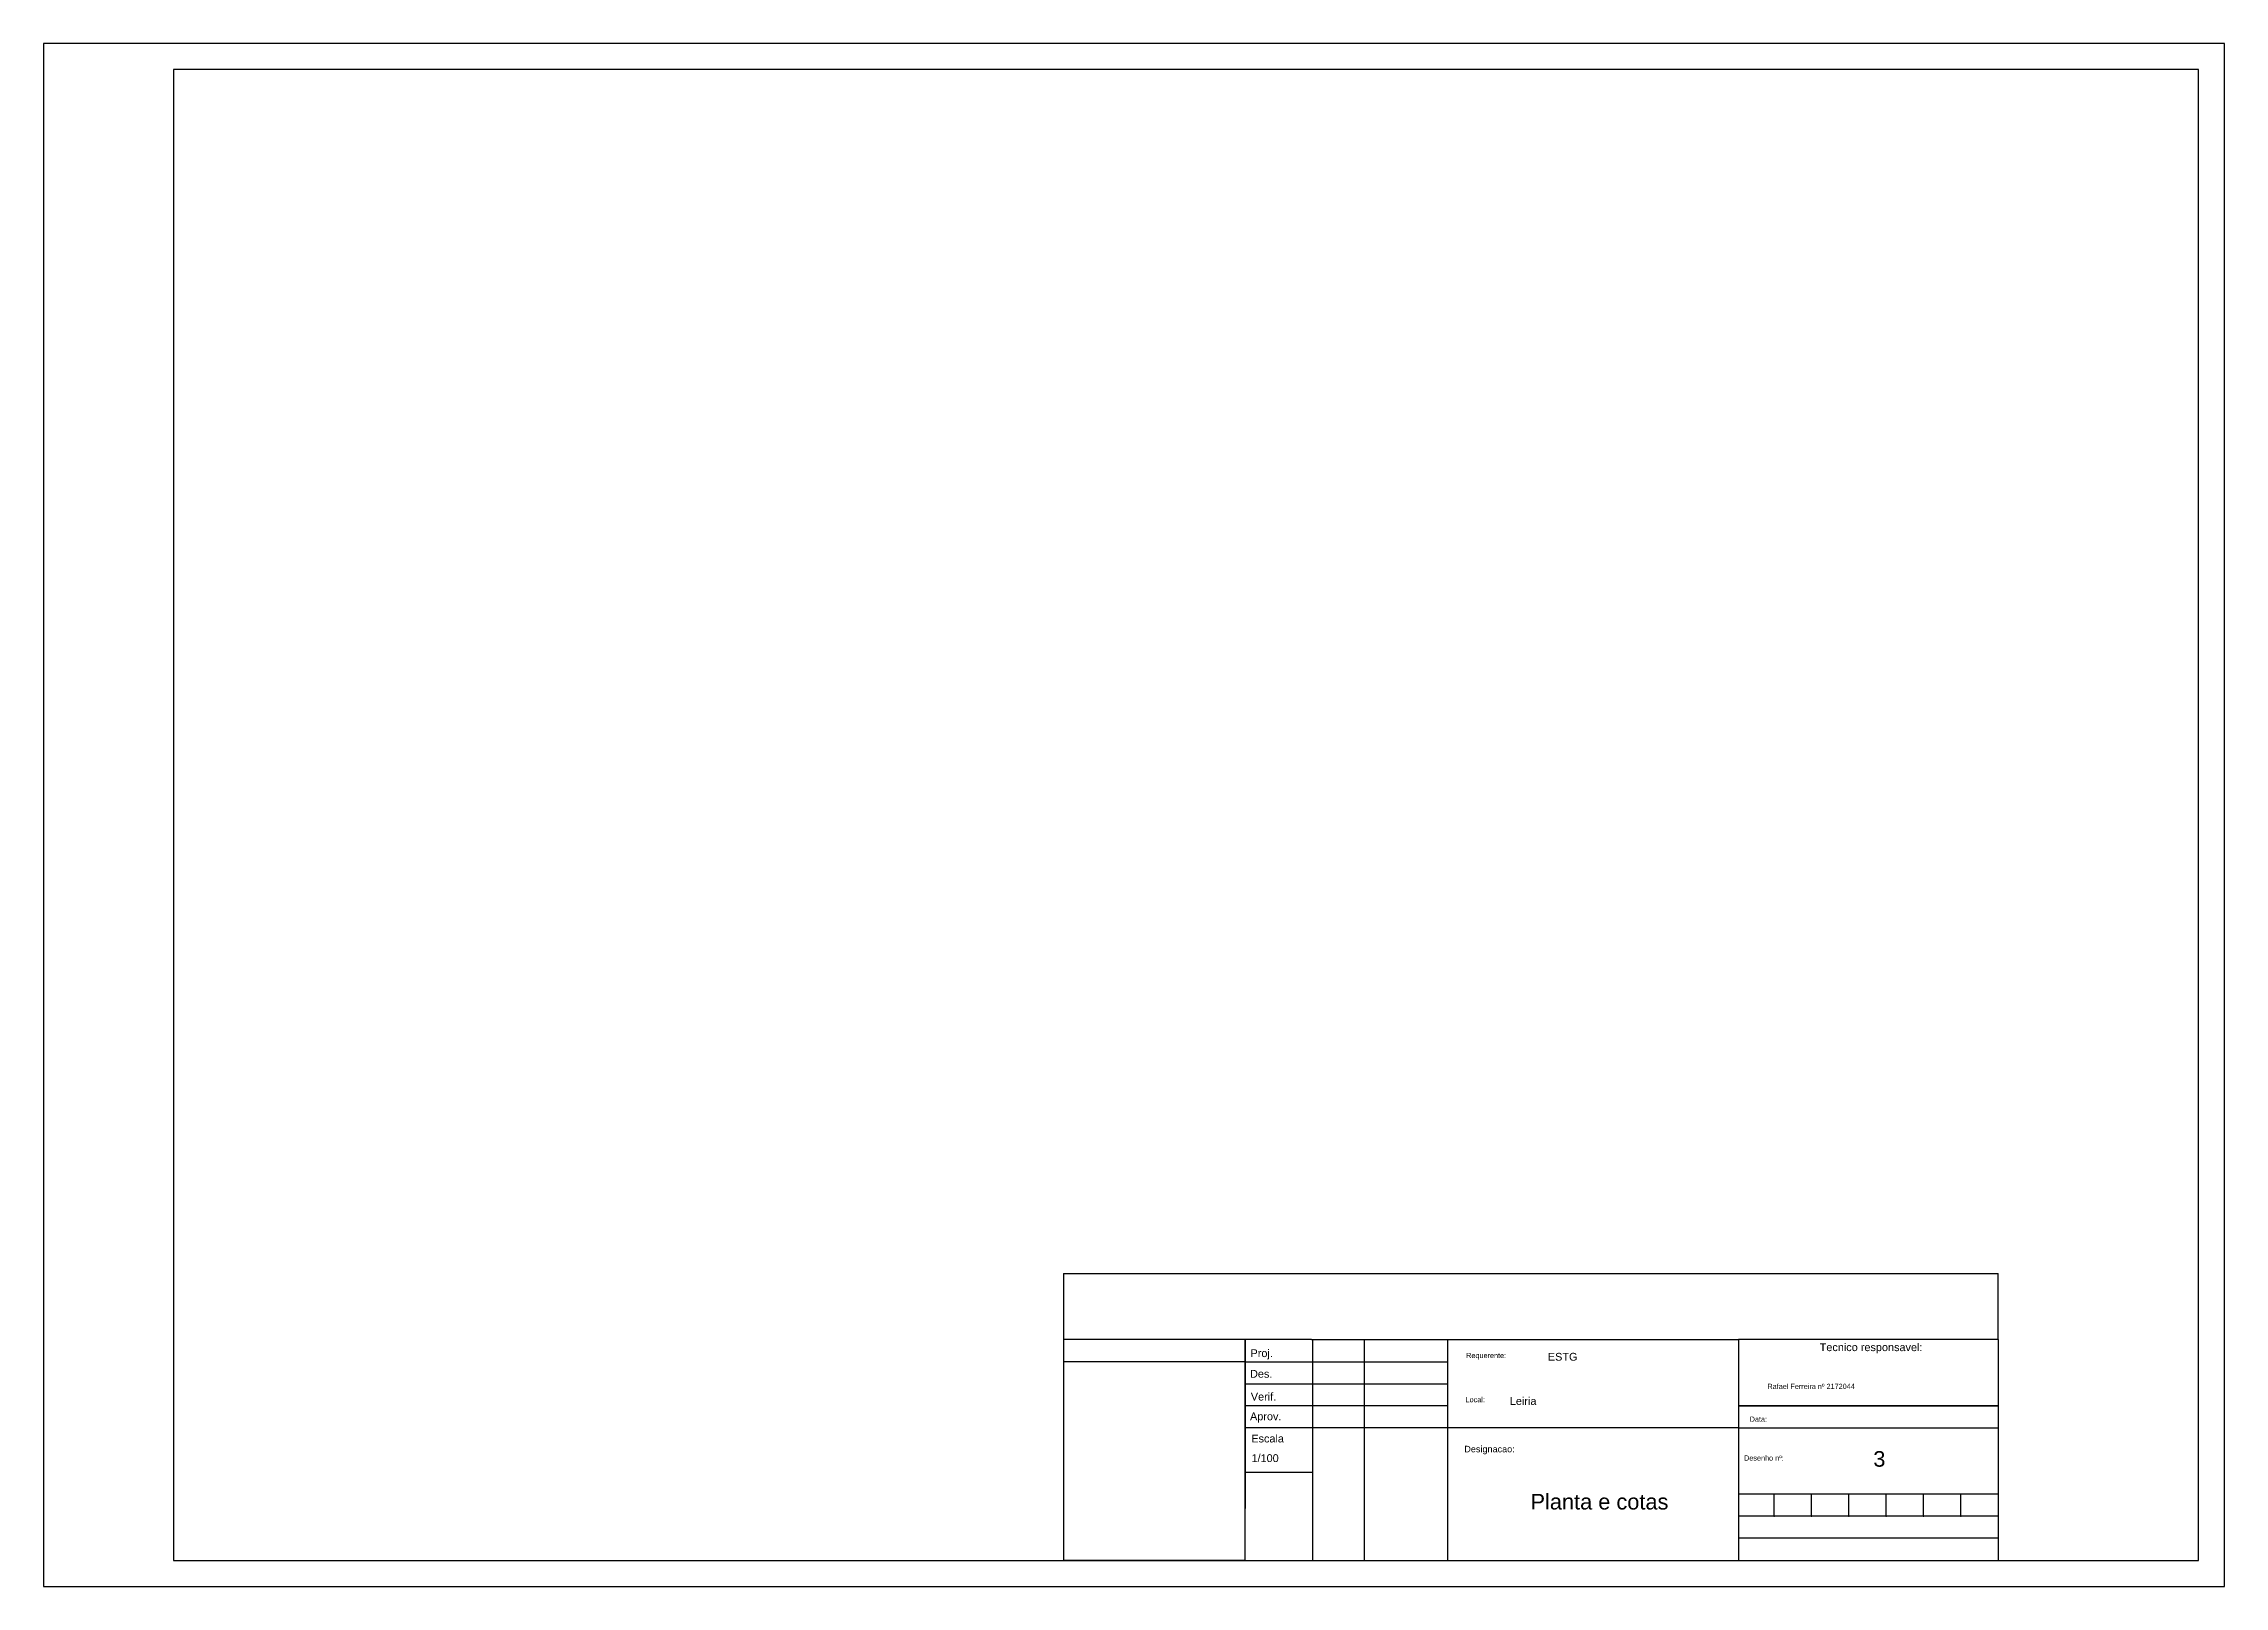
# Model space of a CAD drawing. Header units: millimetres. Extents: x 1315 to 1720, y -131 to -50.
# Drawn here: x 1581.34 to 1623.34, y -130.65 to -100.95 of the extents above; entities that cross this region are included whole.
import ezdxf

# ---------------------------------------------------------------- set-up
doc = ezdxf.new("R2010")
doc.units = ezdxf.units.MM
doc.styles.get("Standard").update_dxf_attribs({"font": 'ARIALUNI.TTF', "height": 0.22})

msp = doc.modelspace()

# ---------------------------------------------------------------- texts
for s, height, p in [('Tecnico responsavel:', 0.15, (1615.549, -126.122)), ('Proj.', 0.15, (1604.587, -126.237)), ('Requerente:', 0.1, (1608.741, -126.256)), ('Des.', 0.15, (1604.578, -126.634)), ('Rafael Ferreira nº 2172044', 0.1, (1614.543, -126.851)), ('Verif.', 0.15, (1604.593, -127.073)), ('Local:', 0.1, (1608.728, -127.106)), ('Leiria', 0.15, (1609.582, -127.158)), ('Aprov.', 0.15, (1604.578, -127.453)), ('Data:', 0.1, (1614.201, -127.482)), ('Escala', 0.15, (1604.602, -127.88)), ('1/100', 0.15, (1604.606, -128.257)), ('Designacao:', 0.125, (1608.705, -128.07)), ('3', 0.3, (1616.582, -128.347)), ('Desenho nº:', 0.1, (1614.093, -128.23)), ('Planta e cotas', 0.3, (1609.98, -129.171))]:
    msp.add_text(s, height=height).set_placement(p)
at = {"insert": (1610.314, -126.156), "char_height": 0.15, "width": 0.4425, "attachment_point": 1}
msp.add_mtext('ESTG', dxfattribs=at)

# ---------------------------------------------------------------- linework, layer by layer
for p, q in [((1581.343, -100.951), (1581.343, -130.651)), ((1623.343, -100.951), (1581.343, -100.951)), ((1623.343, -130.651), (1623.343, -100.951)), ((1600.985, -124.626), (1618.985, -124.626)), ((1600.985, -124.626), (1600.985, -130.151)), ((1618.985, -125.901), (1618.985, -124.626)), ((1604.485, -125.901), (1600.985, -125.901)), ((1605.762, -125.901), (1604.485, -125.901)), ((1604.485, -130.151), (1604.485, -125.901)), ((1604.485, -125.901), (1604.485, -129.153)), ((1605.762, -125.901), (1606.785, -125.901)), ((1605.785, -130.151), (1605.785, -125.901)), ((1606.785, -125.901), (1608.385, -125.901)), ((1606.785, -130.151), (1606.785, -125.901)), ((1608.385, -125.901), (1613.985, -125.901)), ((1608.385, -130.151), (1608.385, -125.901)), ((1618.985, -125.901), (1613.985, -125.901)), ((1613.985, -125.901), (1613.985, -130.151)), ((1618.985, -125.901), (1618.985, -125.901)), ((1618.985, -125.901), (1618.985, -130.151)), ((1604.485, -126.326), (1600.985, -126.326)), ((1604.485, -126.326), (1608.385, -126.326)), ((1604.485, -126.751), (1608.385, -126.751)), ((1608.385, -127.176), (1604.485, -127.176)), ((1618.985, -127.176), (1613.985, -127.176)), ((1613.985, -127.176), (1618.985, -127.176)), ((1613.985, -127.601), (1604.485, -127.601)), ((1613.985, -127.601), (1618.985, -127.601)), ((1604.485, -128.451), (1605.785, -128.451)), ((1618.985, -128.876), (1613.985, -128.876)), ((1614.675, -129.301), (1614.675, -128.876)), ((1615.393, -129.301), (1615.393, -128.876)), ((1616.112, -129.301), (1616.112, -128.876)), ((1616.83, -129.301), (1616.83, -128.876)), ((1617.548, -129.301), (1617.548, -128.876)), ((1618.266, -129.301), (1618.266, -128.876)), ((1618.985, -129.301), (1613.985, -129.301)), ((1618.985, -129.726), (1613.985, -129.726)), ((1604.485, -130.151), (1600.985, -130.151)), ((1604.485, -130.151), (1604.485, -130.151)), ((1604.485, -130.151), (1618.985, -130.151)), ((1581.343, -130.651), (1623.343, -130.651))]:
    msp.add_line(p, q)
at = {"color": 30}
for p, q in [((1583.843, -101.451), (1583.843, -130.151)), ((1622.843, -101.451), (1583.843, -101.451)), ((1622.843, -130.151), (1622.843, -101.451)), ((1583.843, -130.151), (1622.843, -130.151))]:
    msp.add_line(p, q, dxfattribs=at)
for p in [(1614.675, -129.301), (1615.393, -129.301), (1616.112, -129.301), (1616.83, -129.301), (1617.548, -129.301), (1618.266, -129.301)]:
    msp.add_point(p)

msp.set_redraw_order([(e.dxf.handle, doc.entitydb.next_handle()) for e in msp.query("TEXT MTEXT ATTDEF DIMENSION ARC_DIMENSION")])  # texts and dimensions are drawn at this point

doc.saveas('drawing.dxf')
